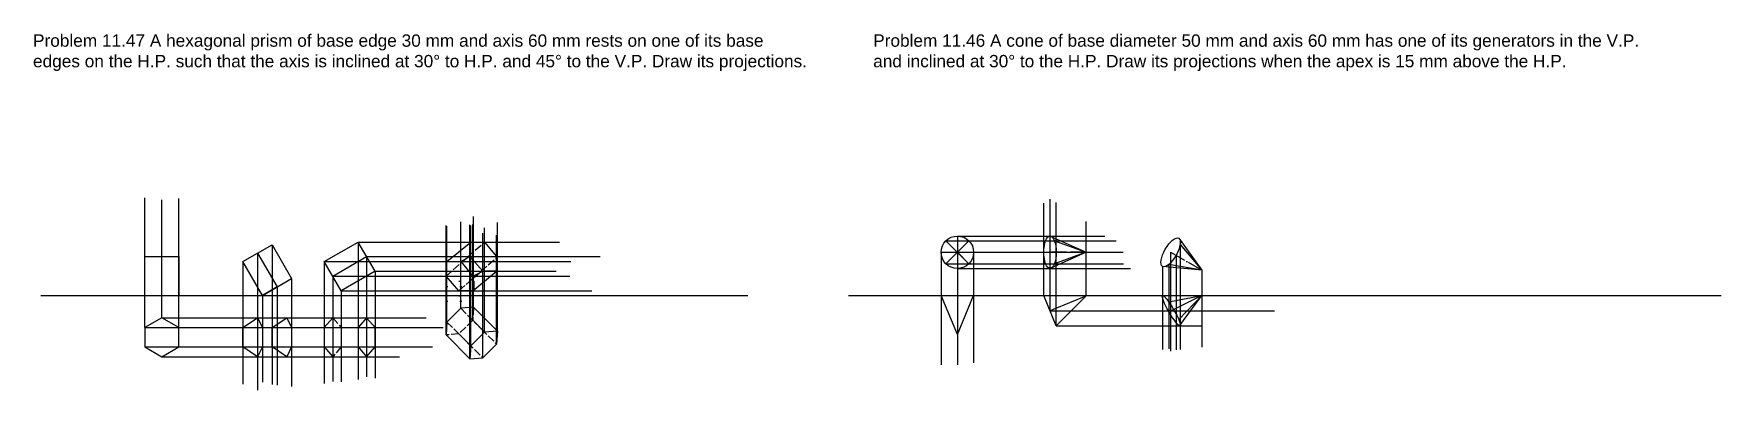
# Model space of a CAD drawing. Header units: millimetres. Extents: x 186 to 71940, y -203 to 575.
# Drawn here: x 26555 to 29152, y -146 to 403 of the extents above; entities that cross this region are included whole.
import ezdxf

# ---------------------------------------------------------------- set-up
doc = ezdxf.new("R2010")
doc.units = ezdxf.units.MM
doc.header["$MEASUREMENT"] = 0
doc.linetypes.add('ACAD_ISO02W100', pattern=[15, 12, -3])
doc.linetypes.add('ACAD_ISO04W100', pattern=[30, 24, -3, 0, -3])
doc.styles.get("Standard").update_dxf_attribs({"font": 'arial.ttf'})

msp = doc.modelspace()

# ---------------------------------------------------------------- texts
at = {"color": 7, "true_color": 0xffffff, "char_height": 18.971, "attachment_point": 1}
for s, insert in [('Problem 11.47 A hexagonal prism of base edge 30 mm and axis 60 mm rests on one of its base \\Pedges on the H.P. such that the axis is inclined at 30° to H.P. and 45° to the V.P. Draw its projections.', (26554.23, 401.85)), ('Problem 11.46 A cone of base diameter 50 mm and axis 60 mm has one of its generators in the V.P. \\Pand inclined at 30° to the H.P. Draw its projections when the apex is 15 mm above the H.P.', (27846.9, 401.85))]:
    msp.add_mtext_dynamic_manual_height_columns(s, width=38495.3296, gutter_width=94.86, heights=[151.75], dxfattribs=dict(at, insert=insert))

# ---------------------------------------------------------------- linework, layer by layer
at = {"color": 1, "lineweight": -3}
for p, q in [((26726.46, -49.01), (26726.46, 150.35)), ((26752.44, -34.01), (26752.44, 147.4)), ((26778.42, -49.01), (26778.42, 149.37)), ((28109.43, -0.13), (28109.43, 142.29)), ((28118.93, -23.25), (28118.93, 148.48)), ((28128.42, -46.38), (28128.42, 143.29)), ((28174.43, -0.46), (28174.43, 114.03)), ((27958.73, 84.29), (28220.8, 84.29)), ((27976.4, 91.61), (28203.49, 91.61)), ((27951.4, 66.61), (27951.4, -106.62)), ((27976.4, 66.61), (27976.4, -106.62)), ((27976.4, 66.61), (28231.52, 66.61)), ((28001.4, 66.61), (28001.4, -103.34)), ((27958.73, 48.93), (28231.87, 48.93)), ((27976.4, 41.61), (28242.94, 41.61))]:
    msp.add_line(p, q, dxfattribs=at)
at = {"color": 254, "linetype": 'Continuous', "lineweight": -3, "true_color": 0xddb3d4}
for p, q in [((27189.65, -60.49), (27189.65, 107.94)), ((27191.04, -40.67), (27191.04, 106.63)), ((27212.26, -19.46), (27212.26, 113.21)), ((27230.69, -37.89), (27230.69, 109.26)), ((27232.08, -18.07), (27232.08, 121.7))]:
    msp.add_line(p, q, dxfattribs=at)
at = {"color": 240, "linetype": 'Continuous', "lineweight": -3, "true_color": 0xed1f24}
for p, q in [((27226.36, -97.2), (27226.36, 109.06)), ((27227.75, -77.37), (27227.75, 107.89)), ((27248.96, -56.16), (27248.96, 104.38)), ((27268.78, -54.77), (27268.78, 112.25)), ((27246.18, -95.8), (27246.18, 96.24)), ((27267.39, -74.59), (27267.39, 92.71)), ((27054.21, 52.33), (27054.32, 52.33)), ((27226.36, 52.33), (27227.75, 52.33)), ((27246.18, 52.33), (27248.96, 52.33)), ((27267.39, 52.33), (27268.78, 52.33)), ((27067.24, 29.85), (27067.35, 29.85)), ((27226.36, 29.85), (27227.75, 29.85)), ((27246.18, 29.85), (27248.96, 29.85)), ((27267.39, 29.85), (27268.78, 29.85)), ((27189.65, 22.23), (27191.04, 22.23)), ((27191.17, 14.06), (27192.56, 14.06)), ((27209.47, 22.23), (27212.26, 22.23)), ((27210.99, 14.06), (27213.77, 14.06)), ((27226.36, 7.37), (27227.75, 7.37)), ((27230.69, 22.23), (27232.08, 22.23)), ((27232.2, 14.06), (27233.59, 14.06)), ((27246.18, 7.37), (27248.96, 7.37)), ((27267.39, 7.37), (27268.78, 7.37)), ((27191.17, -8.42), (27192.56, -8.42)), ((27209.47, -0.24), (27212.26, -0.24)), ((27210.99, -8.42), (27213.77, -8.42)), ((27230.69, -0.24), (27232.08, -0.24))]:
    msp.add_line(p, q, dxfattribs=at)
at = {"color": 7, "lineweight": -3, "true_color": 0xffffff}
for p, q in [((26877.11, 52.25), (26922.11, 78.23)), ((26922.11, 78.23), (26952.11, 26.27)), ((27002.41, 52.33), (27054.32, 82.42)), ((27080.38, 37.47), (27054.32, 82.42)), ((27191.04, 52.33), (27227.75, 82.42)), ((28118.93, 91.61), (28174.43, 66.61)), ((28125.64, 84.29), (28174.43, 66.61)), ((28317.03, 88.26), (28352.59, 38.86)), ((28319.18, 78.56), (28352.59, 38.86)), ((26726.46, 0.29), (26726.46, 60.29)), ((26726.46, 60.29), (26778.42, 60.29)), ((26778.42, 60.29), (26778.42, 0.29)), ((26907.11, 0.29), (26877.11, 52.25)), ((26899.61, 65.24), (26929.61, 13.28)), ((27028.47, 7.37), (27002.41, 52.33)), ((27015.44, 29.85), (27067.35, 59.95)), ((27212.26, 52.33), (27226.36, 59.95)), ((28174.43, 66.61), (28118.93, 41.61)), ((28174.43, 66.61), (28125.64, 48.93)), ((26907.11, 0.29), (26952.11, 26.27)), ((27080.38, 37.47), (27028.47, 7.37)), ((27230.69, 7.37), (27267.39, 37.47)), ((27230.69, 29.85), (27246.18, 37.47)), ((28352.59, 38.86), (28292.03, 44.96)), ((28352.59, 38.86), (28301.5, 47.94)), ((26566.05, 0.29), (27654.24, 0.29)), ((26929.61, 13.28), (26907.11, 0.29)), ((27212.26, -19.46), (27191.04, -40.67)), ((27232.08, -18.07), (27212.26, -19.46)), ((27232.08, -18.07), (27268.78, -54.77)), ((26877.11, -49.01), (26899.61, -34.01)), ((26877.11, -79.01), (26877.11, -49.01)), ((26899.61, -34.01), (26907.11, -49.01)), ((26899.61, -34.01), (26944.61, -34.01)), ((26907.11, -49.01), (26907.11, -79.01)), ((26907.11, -49.01), (26922.11, -49.01)), ((26922.11, -49.01), (26944.61, -34.01)), ((26922.11, -79.01), (26922.11, -49.01)), ((26944.61, -34.01), (26952.11, -49.01)), ((26952.11, -49.01), (26952.11, -79.01)), ((27015.44, -34.01), (27002.41, -49.01)), ((27002.41, -49.01), (27002.41, -79.01)), ((27015.44, -34.01), (27067.35, -34.01)), ((27028.47, -49.01), (27054.32, -49.01)), ((27067.35, -34.01), (27054.32, -49.01)), ((27054.32, -49.01), (27054.32, -79.01)), ((27067.35, -34.01), (27080.38, -49.01)), ((27080.38, -79.01), (27080.38, -49.01)), ((27191.04, -40.67), (27189.65, -60.49)), ((27230.69, -37.89), (27248.96, -56.16)), ((27189.65, -60.49), (27226.36, -97.2)), ((27209.47, -59.1), (27227.75, -77.37)), ((27227.75, -77.37), (27226.36, -97.2)), ((27248.96, -56.16), (27227.75, -77.37)), ((27246.18, -95.8), (27267.39, -74.59)), ((27268.78, -54.77), (27248.96, -56.16)), ((27268.78, -54.77), (27267.39, -74.59)), ((26899.61, -94.01), (26877.11, -79.01)), ((26907.11, -79.01), (26899.61, -94.01)), ((26899.61, -94.01), (26944.61, -94.01)), ((26907.11, -79.01), (26922.11, -79.01)), ((26944.61, -94.01), (26922.11, -79.01)), ((26952.11, -79.01), (26944.61, -94.01)), ((27002.41, -79.01), (27015.44, -94.01)), ((27015.44, -94.01), (27067.35, -94.01)), ((27028.47, -79.01), (27054.32, -79.01)), ((27054.32, -79.01), (27067.35, -94.01)), ((27067.35, -94.01), (27080.38, -79.01)), ((27226.36, -97.2), (27246.18, -95.8))]:
    msp.add_line(p, q, dxfattribs=at)
at = {"color": 242, "lineweight": -3, "true_color": 0xcd2027}
for p, q in [((26922.11, 78.23), (26922.11, -136.84)), ((26877.11, 52.25), (26877.11, -136.21)), ((26899.61, 65.24), (26899.61, -145.67)), ((26952.11, 26.27), (26952.11, -140.15)), ((26907.11, 0.29), (26907.11, -133.05)), ((26929.61, 13.28), (26929.61, -137.78)), ((26726.46, -49.01), (27185.25, -49.01)), ((26752.44, -34.01), (27159, -34.01)), ((26726.46, -79.01), (27168.9, -79.01)), ((26752.44, -94.01), (27117.9, -94.01))]:
    msp.add_line(p, q, dxfattribs=at)
at = {"color": 3, "lineweight": -3}
for p, q in [((27054.32, 82.42), (27054.32, -129)), ((27002.41, 52.33), (27002.41, -135.51)), ((27067.35, 59.95), (27067.35, -124.99)), ((27015.44, 29.85), (27015.44, -132)), ((27080.38, 37.47), (27080.38, -127)), ((27028.47, 7.37), (27028.47, -132.51))]:
    msp.add_line(p, q, dxfattribs=at)
at = {"color": 1, "linetype": 'Continuous', "lineweight": -3}
for p, q in [((27054.32, 82.42), (27364.17, 82.42)), ((28319.05, 85.45), (28319.05, -82.84)), ((27067.35, 59.95), (27426.69, 59.95)), ((28304.53, 66.61), (28304.53, -85.66)), ((28312.75, 61.86), (28312.75, -83.55)), ((27080.38, 37.47), (27359.02, 37.47)), ((28292.03, 44.96), (28292.03, -82.84)), ((28301.5, 47.94), (28301.5, -82.13)), ((28352.59, 38.86), (28352.59, -79.43)), ((28118.93, -23.25), (28464.51, -23.25)), ((28128.42, -46.38), (28352.59, -46.38))]:
    msp.add_line(p, q, dxfattribs=at)
at = {"color": 7, "linetype": 'ACAD_ISO02W100', "lineweight": -3, "true_color": 0xffffff}
for p, q in [((27189.65, 29.85), (27248.96, 82.42)), ((27209.47, 7.37), (27267.39, 58.45)), ((27212.26, -19.46), (27267.39, -74.59)), ((27232.08, -18.07), (27230.69, -37.89)), ((27002.41, -49.01), (27080.38, -49.01)), ((27015.44, -34.01), (27028.47, -49.01)), ((27028.47, -49.01), (27028.47, -79.01)), ((27191.04, -40.67), (27246.18, -95.8)), ((27230.69, -37.89), (27209.47, -59.1)), ((27209.47, -59.1), (27189.65, -60.49)), ((27002.41, -79.01), (27080.38, -79.01)), ((27028.47, -79.01), (27015.44, -94.01))]:
    msp.add_line(p, q, dxfattribs=at)
at = {"color": 7, "linetype": 'Continuous', "lineweight": -3, "true_color": 0xffffff}
for p, q in [((27226.36, 59.95), (27227.75, 82.42)), ((27227.75, 82.42), (27248.96, 82.42)), ((27248.96, 82.42), (27267.39, 59.95)), ((27994.08, 48.93), (27958.73, 84.29)), ((27994.08, 84.29), (27958.73, 48.93)), ((27976.4, 91.61), (27976.4, 41.61)), ((27976.4, 66.61), (27994.08, 84.29)), ((27189.65, 29.85), (27191.04, 52.33)), ((27191.04, 52.33), (27212.26, 52.33)), ((27212.26, 52.33), (27230.69, 29.85)), ((27246.18, 37.47), (27226.36, 59.95)), ((27267.39, 59.95), (27267.39, 37.47)), ((27951.4, 66.61), (28001.4, 66.61)), ((27976.4, 66.61), (27994.08, 48.93)), ((27209.47, 7.37), (27189.65, 29.85)), ((27225.5, 29.85), (27226.36, 28.81)), ((27230.69, 29.85), (27230.69, 7.37)), ((27267.39, 37.47), (27246.18, 37.47)), ((27230.69, 7.37), (27209.47, 7.37)), ((27230.69, 23.53), (27232.2, 21.68)), ((27232.2, 21.68), (27232.2, 7.37)), ((27232.2, -0.8), (27232.08, -0.8)), ((27809, -0.13), (29151.63, -0.13)), ((28301.5, -9.51), (28352.59, -0.13)), ((28352.59, -0.13), (28305.54, -23.25)), ((28352.59, -0.13), (28317, -36.81)), ((28318.23, -46.38), (28352.59, -0.13))]:
    msp.add_line(p, q, dxfattribs=at)
at = {"color": 3, "linetype": 'Continuous', "lineweight": -3}
for p, q in [((27002.41, 52.33), (27381.9, 52.33)), ((27015.44, 29.85), (27379.92, 29.85)), ((27028.47, 7.37), (27413.99, 7.37))]:
    msp.add_line(p, q, dxfattribs=at)
at = {"color": 7, "linetype": 'ACAD_ISO04W100', "lineweight": -3, "true_color": 0xffffff}
for p, q in [((28174.43, 66.61), (28118.93, 66.61)), ((28352.59, 38.86), (28304.53, 66.61))]:
    msp.add_line(p, q, dxfattribs=at)
at = {"color": 7, "lineweight": -3}
for p, q in [((27976.4, -60.13), (27951.4, -0.13)), ((27951.4, -0.13), (28001.4, -0.13)), ((27976.4, -0.13), (27976.4, -6.13)), ((27976.4, -60.13), (28001.4, -0.13)), ((27976.4, -6.13), (27976.4, -60.13)), ((28174.43, -0.46), (28109.43, -0.13)), ((28128.42, -46.38), (28109.43, -0.13)), ((28118.93, -23.25), (28124.48, -20.97)), ((28124.48, -20.97), (28174.43, -0.46)), ((28174.43, -0.46), (28128.42, -46.38))]:
    msp.add_line(p, q, dxfattribs=at)
at = {"color": 7, "lineweight": -3, "true_color": 0xffffff}
msp.add_lwpolyline([(26778.42, -79.01), (26778.42, -49.01), (26752.44, -34.01), (26726.46, -49.01), (26726.46, -79.01), (26752.44, -94.01)], close=True, dxfattribs=at)
at = {"color": 7, "linetype": 'Continuous', "lineweight": -3, "true_color": 0xffffff}
msp.add_circle((27976.4, 66.61), 25, dxfattribs=at)
at = {"color": 7, "lineweight": -3, "true_color": 0xffffff}
for centre, major_axis, start_param, end_param in [((28118.93, 66.61), (-9.5, 25), 6.2504278, 6.2831853), ((28304.53, 66.61), (4.28, 26.4), 6.2504278, 6.2831853), ((28118.93, 66.61), (-9.5, 25), 3.1088352, 3.1415927), ((28304.53, 66.61), (4.28, 26.4), 3.1088352, 3.1415927)]:
    msp.add_ellipse(centre, major_axis=major_axis, ratio=0.0431229, start_param=start_param, end_param=end_param, dxfattribs=at)
for centre, major_axis in [((28118.93, 66.61), (0, 25)), ((28304.53, 66.61), (12.5, 21.65))]:
    msp.add_ellipse(centre, major_axis=major_axis, ratio=0.3798496, dxfattribs=at)
at = {"color": 7, "linetype": 'Continuous', "lineweight": -3, "true_color": 0xffffff}
msp.add_ellipse((28305.54, -23.25), major_axis=(-13.51, 23.13), ratio=0.1506552, dxfattribs=at)

msp.set_redraw_order([(e.dxf.handle, doc.entitydb.next_handle()) for e in msp.query("TEXT MTEXT ATTDEF DIMENSION ARC_DIMENSION")])  # texts and dimensions are drawn at this point

doc.saveas('drawing.dxf')
